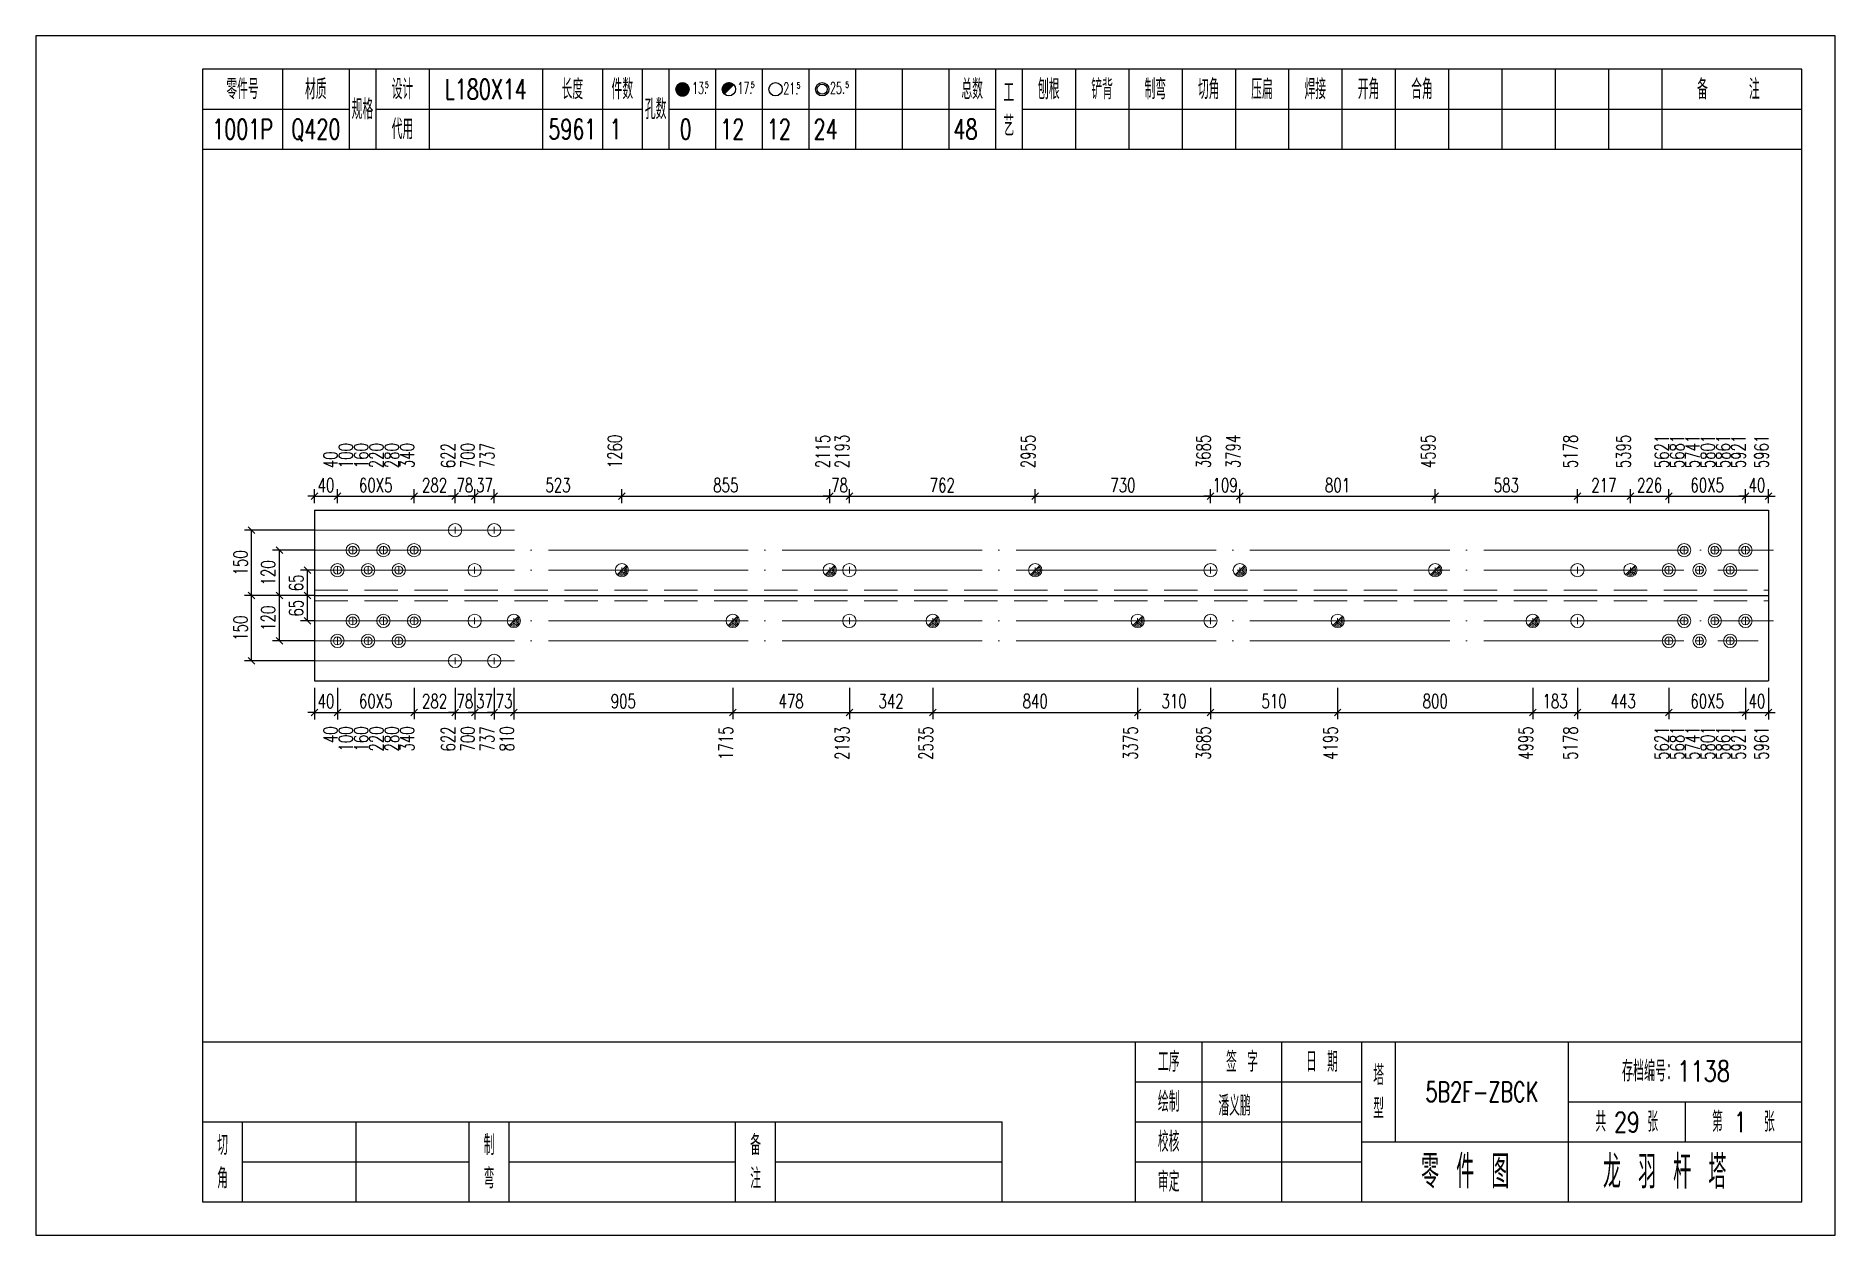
# Model space of a CAD drawing. Header units: millimetres. Extents: x 0 to 30240, y -10896 to -1348.
# Drawn here: x 0 to 270, y -7281.1 to -7101.1 of the extents above; entities that cross this region are included whole.
import ezdxf
from ezdxf.enums import TextEntityAlignment as Align

# ---------------------------------------------------------------- set-up
doc = ezdxf.new("R2010")
doc.units = ezdxf.units.MM
doc.header["$LTSCALE"] = 20
doc.header["$PDMODE"] = 1
doc.linetypes.add('DASHDOT2X', pattern=[1.75, 1.5, -0.125, 0, -0.125])
doc.linetypes.add('HIDDEN', pattern=[0.375, 0.25, -0.125])
for name, color, linetype, lineweight in [('1', 7, 'Continuous', 25), ('11', 3, 'Continuous', 13), ('2', 1, 'HIDDEN', 13), ('5', 1, 'Continuous', 13), ('7', 2, 'DASHDOT2X', 13)]:
    doc.layers.add(name, color=color, linetype=linetype, lineweight=lineweight)
doc.styles.get("Standard").update_dxf_attribs({"font": 'simplex', "width": 0.7, "bigfont": 'gbhzfs.shx'})
doc.styles.add('SYMBOL_TXT', font='txt.shx', dxfattribs={"width": 0.6})
doc.styles.add('TITLE_TXT', font='simplex.shx', dxfattribs={"width": 0.75, "height": 2.5, "bigfont": 'gbhzfs.shx'})
doc.dimstyles.get("Standard").update_dxf_attribs({"dimtxt": 2.1, "dimasz": 1, "dimexe": 1.05, "dimexo": 0, "dimgap": 0.63, "dimtad": 1, "dimzin": 0, "dimdsep": 46, "dimtxsty": 'standard', "dimblk": 'OBLIQUE', "dimblk1": 'OBLIQUE', "dimblk2": 'OBLIQUE', "dimcen": 0.09, "dimadec": 0, "dimazin": 0, "dimtfac": 1, "dimtdec": 1, "dimtix": 1, "dimtmove": 0, "dimatfit": 3, "dimfxl": 0, "dimtolj": 1, "dimtzin": 0, "dimarcsym": 0})
pattern_1 = [(0, (-3, 0), (0, 0.0125), [])]

msp = doc.modelspace()

# ---------------------------------------------------------------- texts
at = {"style": 'TITLE_TXT', "width": 0.75}
for s, p in [('29', (236.842, -7265.616)), ('1', (254.82, -7265.588))]:
    msp.add_text(s, height=3, dxfattribs=at).set_placement(p)
at = {"layer": '1', "width": 0.7}
for s, p in [('L180X14', (67.5, -7109.051)), ('1001P', (31, -7115.051)), ('Q420', (42, -7115.051)), ('5961', (80.5, -7115.051)), ('1', (87, -7115.051)), ('0', (97.5, -7115.051)), ('12', (104.5, -7115.051)), ('12', (111.5, -7115.051)), ('24', (118.5, -7115.051)), ('48', (139.5, -7115.051))]:
    msp.add_text(s, height=3, dxfattribs=at).set_placement(p, align=Align.MIDDLE_CENTER)
for s, p in [('100', (47.54, -7165.941)), ('160', (49.84, -7165.941)), ('220', (52.14, -7165.941)), ('280', (54.44, -7165.941)), ('340', (56.74, -7165.941)), ('622', (62.895, -7165.941)), ('700', (65.838, -7165.941)), ('737', (68.771, -7165.941)), ('1260', (87.921, -7165.941)), ('2115', (119.133, -7165.941)), ('2193', (122.065, -7165.941)), ('2955', (149.966, -7165.941)), ('3685', (176.288, -7165.941)), ('3794', (180.714, -7165.941)), ('4595', (209.998, -7165.941)), ('5178', (231.351, -7165.941)), ('5395', (239.282, -7165.941)), ('5621', (245.059, -7165.941)), ('5681', (247.359, -7165.941)), ('5741', (249.659, -7165.941)), ('5801', (251.959, -7165.941)), ('5861', (254.259, -7165.941)), ('5921', (256.559, -7165.941)), ('5961', (260, -7165.941)), ('40', (45.24, -7165.941))]:
    msp.add_text(s, height=2.1, rotation=90, dxfattribs=at).set_placement(p)
for s, p in [('40', (45.24, -7204.686)), ('100', (47.54, -7204.686)), ('160', (49.84, -7204.686)), ('220', (52.14, -7204.686)), ('280', (54.44, -7204.686)), ('340', (56.74, -7204.686)), ('622', (62.895, -7204.686)), ('700', (65.838, -7204.686)), ('737', (68.771, -7204.686)), ('810', (71.716, -7204.686)), ('1715', (104.576, -7204.686)), ('2193', (122.064, -7204.686)), ('2535', (134.592, -7204.686)), ('3375', (165.34, -7204.686)), ('3685', (176.286, -7204.686)), ('4195', (195.356, -7204.686)), ('4995', (224.64, -7204.686)), ('5178', (231.348, -7204.686)), ('5621', (245.059, -7204.686)), ('5681', (247.359, -7204.686)), ('5741', (249.659, -7204.686)), ('5801', (251.959, -7204.686)), ('5861', (254.259, -7204.686)), ('5921', (256.559, -7204.686)), ('5961', (260, -7204.686))]:
    msp.add_text(s, height=2.1, rotation=90, dxfattribs=at).set_placement(p, align=Align.RIGHT)
at = {"layer": '1', "insert": (217, -7259.551), "char_height": 3, "width": 26, "attachment_point": 5}
msp.add_mtext('5B2F-ZBCK', dxfattribs=at)

# ---------------------------------------------------------------- blocks, each defined once
blk = doc.blocks.new('M12_HOLE')
h = blk.add_hatch()
h.set_pattern_fill('LINE', scale=0.1, style=0)
h.set_pattern_definition(pattern_1)
h.paths.add_polyline_path([(-5, 0, 1), (-1, 0, 1)])
at = {"color": 7}
blk.add_circle((-3, 0), 2, dxfattribs=at)
at = {"color": 7, "attachment_point": 1, "style": 'SYMBOL_TXT'}
for s, insert, char_height, width in [('13\\f??|b0|i0|c0|p54;.', (-0.12, 2.11), 3.5, 5.7075), ('5', (3.74, 2.26), 1.8, 2.9309)]:
    blk.add_mtext(s, dxfattribs=dict(at, insert=insert, char_height=char_height, width=width))
blk = doc.blocks.new('M16_HOLE')
h = blk.add_hatch()
h.set_pattern_fill('LINE', scale=0.1, style=0)
h.set_pattern_definition(pattern_1)
h.paths.add_polyline_path([(-1.59, 1.41, 0.668179), (-5, 0, 0.198912), (-4.41, -1.41)])
at = {"color": 7}
blk.add_circle((-3, 0), 2, dxfattribs=at)
at = {"color": 7, "attachment_point": 1, "style": 'SYMBOL_TXT'}
for s, insert, char_height, width in [('17.', (-0.44, 2.13), 3.5, 6.3164), ('5', (3.56, 2.25), 1.8, 1.822)]:
    blk.add_mtext(s, dxfattribs=dict(at, insert=insert, char_height=char_height, width=width))
blk = doc.blocks.new('M20_HOLE')
at = {"color": 7}
blk.add_circle((-3, 0), 2, dxfattribs=at)
at = {"color": 7, "attachment_point": 1, "style": 'SYMBOL_TXT'}
for s, insert, char_height, width in [('21.', (-0.69, 2.01), 3.5, 6.0735), ('5', (3.32, 2.01), 1.8, 1.4576)]:
    blk.add_mtext(s, dxfattribs=dict(at, insert=insert, char_height=char_height, width=width))
blk = doc.blocks.new('M24_HOLE')
at = {"color": 7}
for radius in [2, 1.5]:
    blk.add_circle((-3, 0), radius, dxfattribs=at)
at = {"color": 7, "attachment_point": 1, "style": 'SYMBOL_TXT'}
for s, insert, char_height, width in [('25.', (-0.69, 2.13), 3.5, 2.4294), ('5', (3.93, 2.25), 1.8, 1.9435)]:
    blk.add_mtext(s, dxfattribs=dict(at, insert=insert, char_height=char_height, width=width))
blk = doc.blocks.new('JgCard')
for p, q in [((270, 180), (0, 180)), ((0, 180), (0, 0)), ((270, 0), (270, 180)), ((265, 175), (25, 175)), ((25, 175), (25, 5)), ((37, 175), (37, 163)), ((47, 175), (47, 163)), ((51, 175), (51, 163)), ((59, 175), (59, 163)), ((76, 175), (76, 163)), ((85, 175), (85, 163)), ((91, 175), (91, 163)), ((95, 175), (95, 163)), ((102, 175), (102, 163)), ((109, 175), (109, 163)), ((116, 175), (116, 163)), ((123, 175), (123, 163)), ((130, 175), (130, 163)), ((137, 175), (137, 163)), ((144, 175), (144, 163)), ((148, 175), (148, 163)), ((156, 175), (156, 163)), ((164, 175), (164, 163)), ((172, 175), (172, 163)), ((180, 175), (180, 163)), ((188, 175), (188, 163)), ((196, 175), (196, 163)), ((204, 175), (204, 163)), ((212, 175), (212, 163)), ((220, 175), (220, 163)), ((228, 175), (228, 163)), ((236, 175), (236, 163)), ((244, 175), (244, 163)), ((265, 5), (265, 175)), ((25, 169), (47, 169)), ((51, 169), (91, 169)), ((95, 169), (144, 169)), ((148, 169), (265, 169)), ((25, 163), (265, 163)), ((25, 29), (265, 29)), ((165, 5), (165, 29)), ((175, 5), (175, 29)), ((187, 5), (187, 29)), ((199, 5), (199, 29)), ((204, 29), (204, 14)), ((230, 5), (230, 29)), ((165, 23), (199, 23)), ((230, 20), (265, 20)), ((247.5, 20), (247.5, 14)), ((25, 17), (145, 17)), ((31, 5), (31, 17)), ((48, 17), (48, 5)), ((65, 5), (65, 17)), ((71, 5), (71, 17)), ((105, 5), (105, 17)), ((111, 5), (111, 17)), ((145, 5), (145, 17)), ((165, 17), (199, 17)), ((199, 14), (265, 14)), ((31, 11), (65, 11)), ((71, 11), (105, 11)), ((111, 11), (145, 11)), ((165, 11), (199, 11)), ((25, 5), (265, 5)), ((0, 0), (270, 0))]:
    blk.add_line(p, q)
blk.add_lwpolyline([(96.03, 171.99, -1), (98.03, 171.99, -1)], format="xyb", close=True)
blk.add_point((145, 96))
at = {"xscale": 0.5, "yscale": 0.5, "zscale": 0.5}
for name, p in [('M12_HOLE', (98.53, 171.99)), ('M16_HOLE', (105.5, 172)), ('M20_HOLE', (112.5, 172)), ('M24_HOLE', (119.5, 172))]:
    blk.add_blockref(name, p, dxfattribs=at)
at = {"style": 'TITLE_TXT', "width": 0.75}
for s, height, p in [('存档编号：1138', 3.076, (238.02, 23.07)), ('潘义鹏', 3, (177.45, 17.91)), ('龙 羽 杆 塔', 5, (235.17, 6.97))]:
    blk.add_text(s, height=height, dxfattribs=at).set_placement(p)
at = {"attachment_point": 5, "style": 'TITLE_TXT'}
for s, insert, char_height, width in [('零件号', (31, 172), 3, 15), ('材质', (42, 172), 3, 8), ('设计', (55, 172), 3, 8), ('长度', (80.5, 172), 3, 8), ('件数', (88, 172), 3, 6), ('总数', (140.5, 172), 3, 7), ('工\\P艺', (146, 169), 3, 4), ('刨根', (152, 172), 3, 8), ('铲背', (160, 172), 3, 8), ('制弯', (168, 172), 3, 8), ('切角', (176, 172), 3, 8), ('压扁', (184, 172), 3, 8), ('焊接', (192, 172), 3, 8), ('开角', (200, 172), 3, 8), ('合角', (208, 172), 3, 8), ('备    注', (254, 172), 3, 22), ('规格', (49, 169), 3, 4), ('孔数', (93, 169), 3, 4), ('代用', (55, 166), 3, 8), ('工序', (170, 26), 3, 10), ('签 字', (181, 26), 3, 12), ('日 期', (193, 26), 3, 12), ('塔\\P型', (201.5, 21.5), 3, 5), ('绘制', (170, 20), 3, 10), ('共    张', (238.75, 17), 3, 17.5), ('第    张', (256.25, 17), 3, 17.5), ('切\\P角', (28, 11), 3, 6), ('制\\P弯', (68, 11), 3, 6), ('备\\P注', (108, 11), 3, 6), ('校核', (170, 14), 3, 10), ('零 件 图', (214.5, 9.5), 5, 31), ('审定', (170, 8), 3, 10)]:
    blk.add_mtext(s, dxfattribs=dict(at, insert=insert, char_height=char_height, width=width))
blk = doc.blocks.new('M24')
for p, q in [((-0.6, 0), (0.6, 0)), ((0, -0.6), (0, 0.6))]:
    blk.add_line(p, q)
for radius in [1, 0.6]:
    blk.add_circle((0, 0), radius)
blk = doc.blocks.new('M20')
for p, q in [((-0.5, 0), (0.5, 0)), ((0, -0.5), (0, 0.5))]:
    blk.add_line(p, q)
blk.add_circle((0, 0), 1)
blk = doc.blocks.new('M16')
for p, q in [((-0.71, -0.71), (0.71, 0.71)), ((-0.4, 0), (0.4, 0)), ((0, 0.4), (0, -0.4))]:
    blk.add_line(p, q)
blk.add_circle((0, 0), 1)
for radius in [0.8, 0.6, 0.4, 0.2]:
    blk.add_arc((0, 0), radius, 225, 45)
blk = doc.blocks.new('_Oblique')
at = {"color": 0, "linetype": 'ByBlock', "lineweight": -2}
blk.add_line((-0.5, -0.5), (0.5, 0.5), dxfattribs=at)
blk = doc.blocks.new('*D3850')
at = {"layer": '11', "color": 0, "lineweight": -2}
for p, q in [((41.8, -7198.91), (41.8, -7203.64)), ((45.24, -7198.91), (45.24, -7203.64)), ((41.8, -7202.59), (40.8, -7202.59)), ((41.8, -7202.59), (45.24, -7202.59)), ((45.24, -7202.59), (46.24, -7202.59))]:
    blk.add_line(p, q, dxfattribs=at)
at = {"layer": 'Defpoints', "color": 0}
for p in [(41.8, -7198.91), (45.24, -7198.91), (45.24, -7202.59)]:
    blk.add_point(p, dxfattribs=at)
at = {"layer": '11', "color": 0, "lineweight": -2}
blk.add_blockref('_Oblique', (41.8, -7202.59), dxfattribs=at)
at = {"layer": '11', "color": 0, "lineweight": -2, "rotation": 180}
blk.add_blockref('_Oblique', (45.24, -7202.59), dxfattribs=at)
at = {"layer": '11', "color": 0, "insert": (43.52, -7200.91), "char_height": 2.1, "attachment_point": 5}
blk.add_mtext('\\A1;40', dxfattribs=at)
blk = doc.blocks.new('*D3853')
at = {"layer": '11', "color": 0, "lineweight": -2}
for p, q in [((62.9, -7198.91), (62.9, -7203.64)), ((65.84, -7198.91), (65.84, -7203.64)), ((62.9, -7202.59), (61.9, -7202.59)), ((62.9, -7202.59), (65.84, -7202.59)), ((65.84, -7202.59), (66.84, -7202.59))]:
    blk.add_line(p, q, dxfattribs=at)
at = {"layer": 'Defpoints', "color": 0}
for p in [(62.9, -7198.91), (65.84, -7198.91), (65.84, -7202.59)]:
    blk.add_point(p, dxfattribs=at)
at = {"layer": '11', "color": 0, "lineweight": -2}
blk.add_blockref('_Oblique', (62.9, -7202.59), dxfattribs=at)
at = {"layer": '11', "color": 0, "lineweight": -2, "rotation": 180}
blk.add_blockref('_Oblique', (65.84, -7202.59), dxfattribs=at)
at = {"layer": '11', "color": 0, "insert": (64.37, -7200.91), "char_height": 2.1, "attachment_point": 5}
blk.add_mtext('\\A1;78', dxfattribs=at)
blk = doc.blocks.new('*D3854')
at = {"layer": '11', "color": 0, "lineweight": -2}
for p, q in [((65.84, -7198.91), (65.84, -7203.64)), ((68.78, -7198.91), (68.78, -7203.64)), ((65.84, -7202.59), (64.84, -7202.59)), ((65.84, -7202.59), (68.78, -7202.59)), ((68.78, -7202.59), (69.78, -7202.59))]:
    blk.add_line(p, q, dxfattribs=at)
at = {"layer": 'Defpoints', "color": 0}
for p in [(65.84, -7198.91), (68.78, -7198.91), (68.78, -7202.59)]:
    blk.add_point(p, dxfattribs=at)
at = {"layer": '11', "color": 0, "lineweight": -2}
blk.add_blockref('_Oblique', (65.84, -7202.59), dxfattribs=at)
at = {"layer": '11', "color": 0, "lineweight": -2, "rotation": 180}
blk.add_blockref('_Oblique', (68.78, -7202.59), dxfattribs=at)
at = {"layer": '11', "color": 0, "insert": (67.31, -7200.91), "char_height": 2.1, "attachment_point": 5}
blk.add_mtext('\\A1;37', dxfattribs=at)
blk = doc.blocks.new('*D3855')
at = {"layer": '11', "color": 0, "lineweight": -2}
for p, q in [((68.78, -7198.91), (68.78, -7203.64)), ((71.72, -7198.91), (71.72, -7203.64)), ((68.78, -7202.59), (67.78, -7202.59)), ((68.78, -7202.59), (71.72, -7202.59)), ((71.72, -7202.59), (72.72, -7202.59))]:
    blk.add_line(p, q, dxfattribs=at)
at = {"layer": 'Defpoints', "color": 0}
for p in [(68.78, -7198.91), (71.72, -7198.91), (71.72, -7202.59)]:
    blk.add_point(p, dxfattribs=at)
at = {"layer": '11', "color": 0, "lineweight": -2}
blk.add_blockref('_Oblique', (68.78, -7202.59), dxfattribs=at)
at = {"layer": '11', "color": 0, "lineweight": -2, "rotation": 180}
blk.add_blockref('_Oblique', (71.72, -7202.59), dxfattribs=at)
at = {"layer": '11', "color": 0, "insert": (70.25, -7200.91), "char_height": 2.1, "attachment_point": 5}
blk.add_mtext('\\A1;73', dxfattribs=at)
blk = doc.blocks.new('*D3866')
at = {"layer": '11', "color": 0, "lineweight": -2}
for p, q in [((256.56, -7198.91), (256.56, -7203.64)), ((260, -7198.91), (260, -7203.64)), ((256.56, -7202.59), (255.56, -7202.59)), ((256.56, -7202.59), (260, -7202.59)), ((260, -7202.59), (261, -7202.59))]:
    blk.add_line(p, q, dxfattribs=at)
at = {"layer": 'Defpoints', "color": 0}
for p in [(256.56, -7198.91), (260, -7198.91), (260, -7202.59)]:
    blk.add_point(p, dxfattribs=at)
at = {"layer": '11', "color": 0, "lineweight": -2}
blk.add_blockref('_Oblique', (256.56, -7202.59), dxfattribs=at)
at = {"layer": '11', "color": 0, "lineweight": -2, "rotation": 180}
blk.add_blockref('_Oblique', (260, -7202.59), dxfattribs=at)
at = {"layer": '11', "color": 0, "insert": (258.28, -7200.91), "char_height": 2.1, "attachment_point": 5}
blk.add_mtext('\\A1;40', dxfattribs=at)
blk = doc.blocks.new('*D3867')
at = {"layer": '11', "color": 0, "lineweight": -2}
for p, q in [((41.8, -7170.14), (40.8, -7170.14)), ((41.8, -7171.19), (41.8, -7169.09)), ((41.8, -7170.14), (45.24, -7170.14)), ((45.24, -7171.19), (45.24, -7169.09)), ((45.24, -7170.14), (46.24, -7170.14))]:
    blk.add_line(p, q, dxfattribs=at)
at = {"layer": 'Defpoints', "color": 0}
for p in [(41.8, -7171.19), (45.24, -7170.14), (45.24, -7171.19)]:
    blk.add_point(p, dxfattribs=at)
at = {"layer": '11', "color": 0, "lineweight": -2}
blk.add_blockref('_Oblique', (41.8, -7170.14), dxfattribs=at)
at = {"layer": '11', "color": 0, "lineweight": -2, "rotation": 180}
blk.add_blockref('_Oblique', (45.24, -7170.14), dxfattribs=at)
at = {"layer": '11', "color": 0, "insert": (43.52, -7168.46), "char_height": 2.1, "attachment_point": 5}
blk.add_mtext('\\A1;40', dxfattribs=at)
blk = doc.blocks.new('*D3870')
at = {"layer": '11', "color": 0, "lineweight": -2}
for p, q in [((62.9, -7170.14), (61.9, -7170.14)), ((62.9, -7171.19), (62.9, -7169.09)), ((62.9, -7170.14), (65.84, -7170.14)), ((65.84, -7171.19), (65.84, -7169.09)), ((65.84, -7170.14), (66.84, -7170.14))]:
    blk.add_line(p, q, dxfattribs=at)
at = {"layer": 'Defpoints', "color": 0}
for p in [(62.9, -7171.19), (65.84, -7170.14), (65.84, -7171.19)]:
    blk.add_point(p, dxfattribs=at)
at = {"layer": '11', "color": 0, "lineweight": -2}
blk.add_blockref('_Oblique', (62.9, -7170.14), dxfattribs=at)
at = {"layer": '11', "color": 0, "lineweight": -2, "rotation": 180}
blk.add_blockref('_Oblique', (65.84, -7170.14), dxfattribs=at)
at = {"layer": '11', "color": 0, "insert": (64.37, -7168.46), "char_height": 2.1, "attachment_point": 5}
blk.add_mtext('\\A1;78', dxfattribs=at)
blk = doc.blocks.new('*D3871')
at = {"layer": '11', "color": 0, "lineweight": -2}
for p, q in [((65.84, -7170.14), (64.84, -7170.14)), ((65.84, -7171.19), (65.84, -7169.09)), ((65.84, -7170.14), (68.78, -7170.14)), ((68.78, -7171.19), (68.78, -7169.09)), ((68.78, -7170.14), (69.78, -7170.14))]:
    blk.add_line(p, q, dxfattribs=at)
at = {"layer": 'Defpoints', "color": 0}
for p in [(65.84, -7171.19), (68.78, -7170.14), (68.78, -7171.19)]:
    blk.add_point(p, dxfattribs=at)
at = {"layer": '11', "color": 0, "lineweight": -2}
blk.add_blockref('_Oblique', (65.84, -7170.14), dxfattribs=at)
at = {"layer": '11', "color": 0, "lineweight": -2, "rotation": 180}
blk.add_blockref('_Oblique', (68.78, -7170.14), dxfattribs=at)
at = {"layer": '11', "color": 0, "insert": (67.31, -7168.46), "char_height": 2.1, "attachment_point": 5}
blk.add_mtext('\\A1;37', dxfattribs=at)
blk = doc.blocks.new('*D3874')
at = {"layer": '11', "color": 0, "lineweight": -2}
for p, q in [((119.13, -7170.14), (118.13, -7170.14)), ((119.13, -7171.19), (119.13, -7169.09)), ((119.13, -7170.14), (122.07, -7170.14)), ((122.07, -7171.19), (122.07, -7169.09)), ((122.07, -7170.14), (123.07, -7170.14))]:
    blk.add_line(p, q, dxfattribs=at)
at = {"layer": 'Defpoints', "color": 0}
for p in [(119.13, -7171.19), (122.07, -7170.14), (122.07, -7171.19)]:
    blk.add_point(p, dxfattribs=at)
at = {"layer": '11', "color": 0, "lineweight": -2}
blk.add_blockref('_Oblique', (119.13, -7170.14), dxfattribs=at)
at = {"layer": '11', "color": 0, "lineweight": -2, "rotation": 180}
blk.add_blockref('_Oblique', (122.07, -7170.14), dxfattribs=at)
at = {"layer": '11', "color": 0, "insert": (120.6, -7168.46), "char_height": 2.1, "attachment_point": 5}
blk.add_mtext('\\A1;78', dxfattribs=at)
blk = doc.blocks.new('*D3877')
at = {"layer": '11', "color": 0, "lineweight": -2}
for p, q in [((176.27, -7170.14), (175.27, -7170.14)), ((176.27, -7171.19), (176.27, -7169.09)), ((176.27, -7170.14), (180.68, -7170.14)), ((180.68, -7171.19), (180.68, -7169.09)), ((180.68, -7170.14), (181.68, -7170.14))]:
    blk.add_line(p, q, dxfattribs=at)
at = {"layer": 'Defpoints', "color": 0}
for p in [(176.27, -7171.19), (180.68, -7170.14), (180.68, -7171.19)]:
    blk.add_point(p, dxfattribs=at)
at = {"layer": '11', "color": 0, "lineweight": -2}
blk.add_blockref('_Oblique', (176.27, -7170.14), dxfattribs=at)
at = {"layer": '11', "color": 0, "lineweight": -2, "rotation": 180}
blk.add_blockref('_Oblique', (180.68, -7170.14), dxfattribs=at)
at = {"layer": '11', "color": 0, "insert": (178.47, -7168.46), "char_height": 2.1, "attachment_point": 5}
blk.add_mtext('\\A1;109', dxfattribs=at)
blk = doc.blocks.new('*D3883')
at = {"layer": '11', "color": 0, "lineweight": -2}
for p, q in [((256.56, -7170.14), (255.56, -7170.14)), ((256.56, -7171.19), (256.56, -7169.09)), ((256.56, -7170.14), (260, -7170.14)), ((260, -7171.19), (260, -7169.09)), ((260, -7170.14), (261, -7170.14))]:
    blk.add_line(p, q, dxfattribs=at)
at = {"layer": 'Defpoints', "color": 0}
for p in [(256.56, -7171.19), (260, -7170.14), (260, -7171.19)]:
    blk.add_point(p, dxfattribs=at)
at = {"layer": '11', "color": 0, "lineweight": -2}
blk.add_blockref('_Oblique', (256.56, -7170.14), dxfattribs=at)
at = {"layer": '11', "color": 0, "lineweight": -2, "rotation": 180}
blk.add_blockref('_Oblique', (260, -7170.14), dxfattribs=at)
at = {"layer": '11', "color": 0, "insert": (258.28, -7168.46), "char_height": 2.1, "attachment_point": 5}
blk.add_mtext('\\A1;40', dxfattribs=at)

# ---------------------------------------------------------------- dimensions: what is measured, and where the dimension line sits
at = {"layer": '1'}
for base, p1, p2, text in [((32.35, -7175.241), (41.75, -7185.051), (41.75, -7175.241), '150'), ((36.55, -7178.241), (41.75, -7185.051), (41.75, -7178.241), '120'), ((40.75, -7181.241), (41.75, -7185.051), (41.75, -7181.241), '65'), ((32.35, -7185.051), (41.75, -7194.861), (41.75, -7185.051), '150'), ((36.55, -7185.051), (41.75, -7191.861), (41.75, -7185.051), '120'), ((40.75, -7185.051), (41.75, -7188.861), (41.75, -7185.051), '65')]:
    msp.add_linear_dim(base=base, p1=p1, p2=p2, angle=90, text=text, dimstyle='standard', dxfattribs=at).render()
at = {"layer": '11'}
for base, p1, p2, text, picture, middle in [((45.24, -7170.141), (41.8, -7171.191), (45.24, -7171.191), '40', '*D3867', (43.52, -7168.461)), ((65.838, -7170.141), (62.898, -7171.191), (65.838, -7171.191), '78', '*D3870', (64.368, -7168.461)), ((68.778, -7170.141), (65.838, -7171.191), (68.778, -7171.191), '37', '*D3871', (67.308, -7168.461)), ((122.074, -7170.141), (119.134, -7171.191), (122.074, -7171.191), '78', '*D3874', (120.604, -7168.461)), ((180.679, -7170.141), (176.269, -7171.191), (180.679, -7171.191), '109', '*D3877', (178.474, -7168.461)), ((260, -7170.141), (256.56, -7171.191), (260, -7171.191), '40', '*D3883', (258.28, -7168.461)), ((45.24, -7202.586), (41.8, -7198.911), (45.24, -7198.911), '40', '*D3850', (43.52, -7200.906)), ((65.838, -7202.586), (62.898, -7198.911), (65.838, -7198.911), '78', '*D3853', (64.368, -7200.906)), ((68.778, -7202.586), (65.838, -7198.911), (68.778, -7198.911), '37', '*D3854', (67.308, -7200.906)), ((71.718, -7202.586), (68.778, -7198.911), (71.718, -7198.911), '73', '*D3855', (70.248, -7200.906)), ((260, -7202.586), (256.56, -7198.911), (260, -7198.911), '40', '*D3866', (258.28, -7200.906))]:
    dim = msp.add_linear_dim(base=base, p1=p1, p2=p2, text=text, dimstyle='standard', dxfattribs=at)
    dim.commit()
    dim.dimension.update_dxf_attribs({"geometry": picture, "text_midpoint": middle})
for base, p1, p2, text in [((56.74, -7170.141), (45.24, -7171.191), (56.74, -7171.191), '60X5'), ((62.898, -7170.141), (56.74, -7171.191), (62.898, -7171.191), '282'), ((87.922, -7170.141), (68.778, -7171.191), (87.922, -7171.191), '523'), ((119.134, -7170.141), (87.922, -7171.191), (119.134, -7171.191), '855'), ((149.967, -7170.141), (122.074, -7171.191), (149.967, -7171.191), '762'), ((176.269, -7170.141), (149.967, -7171.191), (176.269, -7171.191), '730'), ((209.999, -7170.141), (180.679, -7171.191), (209.999, -7171.191), '801'), ((231.34, -7170.141), (209.999, -7171.191), (231.34, -7171.191), '583'), ((239.283, -7170.141), (231.34, -7171.191), (239.283, -7171.191), '217'), ((245.06, -7170.141), (239.283, -7171.191), (245.06, -7171.191), '226'), ((256.56, -7170.141), (245.06, -7171.191), (256.56, -7171.191), '60X5'), ((56.74, -7202.586), (45.24, -7198.911), (56.74, -7198.911), '60X5'), ((62.898, -7202.586), (56.74, -7198.911), (62.898, -7198.911), '282'), ((104.577, -7202.586), (71.718, -7198.911), (104.577, -7198.911), '905'), ((122.074, -7202.586), (104.577, -7198.911), (122.074, -7198.911), '478'), ((134.593, -7202.586), (122.074, -7198.911), (134.593, -7198.911), '342'), ((165.341, -7202.586), (134.593, -7198.911), (165.341, -7198.911), '840'), ((176.269, -7202.586), (165.341, -7198.911), (176.269, -7198.911), '310'), ((195.357, -7202.586), (176.269, -7198.911), (195.357, -7198.911), '510'), ((224.641, -7202.586), (195.357, -7198.911), (224.641, -7198.911), '800'), ((231.34, -7202.586), (224.641, -7198.911), (231.34, -7198.911), '183'), ((245.06, -7202.586), (231.34, -7198.911), (245.06, -7198.911), '443'), ((256.56, -7202.586), (245.06, -7198.911), (256.56, -7198.911), '60X5')]:
    msp.add_linear_dim(base=base, p1=p1, p2=p2, text=text, dimstyle='standard', dxfattribs=at).render()

# ---------------------------------------------------------------- linework, layer by layer
at = {"layer": '1'}
for p, q in [((41.8, -7172.241), (41.8, -7197.861)), ((41.8, -7172.241), (260, -7172.241)), ((260, -7172.241), (260, -7197.861)), ((41.8, -7185.051), (260, -7185.051)), ((41.8, -7197.861), (260, -7197.861))]:
    msp.add_line(p, q, dxfattribs=at)
at = {"layer": '2'}
for p, q in [((41.8, -7184.231), (260, -7184.231)), ((41.8, -7185.872), (260, -7185.872))]:
    msp.add_line(p, q, dxfattribs=at)
at = {"layer": '7'}
for p, q in [((41.8, -7175.241), (72.978, -7175.241)), ((41.8, -7178.241), (260.76, -7178.241)), ((41.8, -7181.241), (258.46, -7181.241)), ((41.8, -7188.861), (260.76, -7188.861)), ((41.8, -7191.861), (258.46, -7191.861)), ((41.8, -7194.861), (72.978, -7194.861))]:
    msp.add_line(p, q, dxfattribs=at)

# ---------------------------------------------------------------- block references
at = {"layer": '1'}
msp.add_blockref('JgCard', (0, -7281.051), dxfattribs=at)
at = {"layer": '5'}
for name, p in [('M20', (62.898, -7175.241)), ('M20', (68.778, -7175.241)), ('M24', (47.54, -7178.241)), ('M24', (52.14, -7178.241)), ('M24', (56.74, -7178.241)), ('M24', (247.36, -7178.241)), ('M24', (251.96, -7178.241)), ('M24', (256.56, -7178.241)), ('M24', (45.24, -7181.241)), ('M24', (49.84, -7181.241)), ('M24', (54.44, -7181.241)), ('M20', (65.838, -7181.241)), ('M16', (87.922, -7181.241)), ('M16', (119.134, -7181.241)), ('M20', (122.074, -7181.241)), ('M16', (149.967, -7181.241)), ('M20', (176.269, -7181.241)), ('M16', (180.679, -7181.241)), ('M16', (209.999, -7181.241)), ('M20', (231.34, -7181.241)), ('M16', (239.283, -7181.241)), ('M24', (245.06, -7181.241)), ('M24', (249.66, -7181.241)), ('M24', (254.26, -7181.241)), ('M24', (47.54, -7188.861)), ('M24', (52.14, -7188.861)), ('M24', (56.74, -7188.861)), ('M20', (65.838, -7188.861)), ('M16', (71.718, -7188.861)), ('M16', (104.577, -7188.861)), ('M20', (122.074, -7188.861)), ('M16', (134.593, -7188.861)), ('M16', (165.341, -7188.861)), ('M20', (176.269, -7188.861)), ('M16', (195.357, -7188.861)), ('M16', (224.641, -7188.861)), ('M20', (231.34, -7188.861)), ('M24', (247.36, -7188.861)), ('M24', (251.96, -7188.861)), ('M24', (256.56, -7188.861)), ('M24', (45.24, -7191.861)), ('M24', (49.84, -7191.861)), ('M24', (54.44, -7191.861)), ('M24', (245.06, -7191.861)), ('M24', (249.66, -7191.861)), ('M24', (254.26, -7191.861)), ('M20', (62.898, -7194.861)), ('M20', (68.778, -7194.861))]:
    msp.add_blockref(name, p, dxfattribs=at)

msp.set_redraw_order([(e.dxf.handle, doc.entitydb.next_handle()) for e in msp.query("TEXT MTEXT ATTDEF DIMENSION ARC_DIMENSION")])  # texts and dimensions are drawn at this point

doc.saveas('drawing.dxf')
